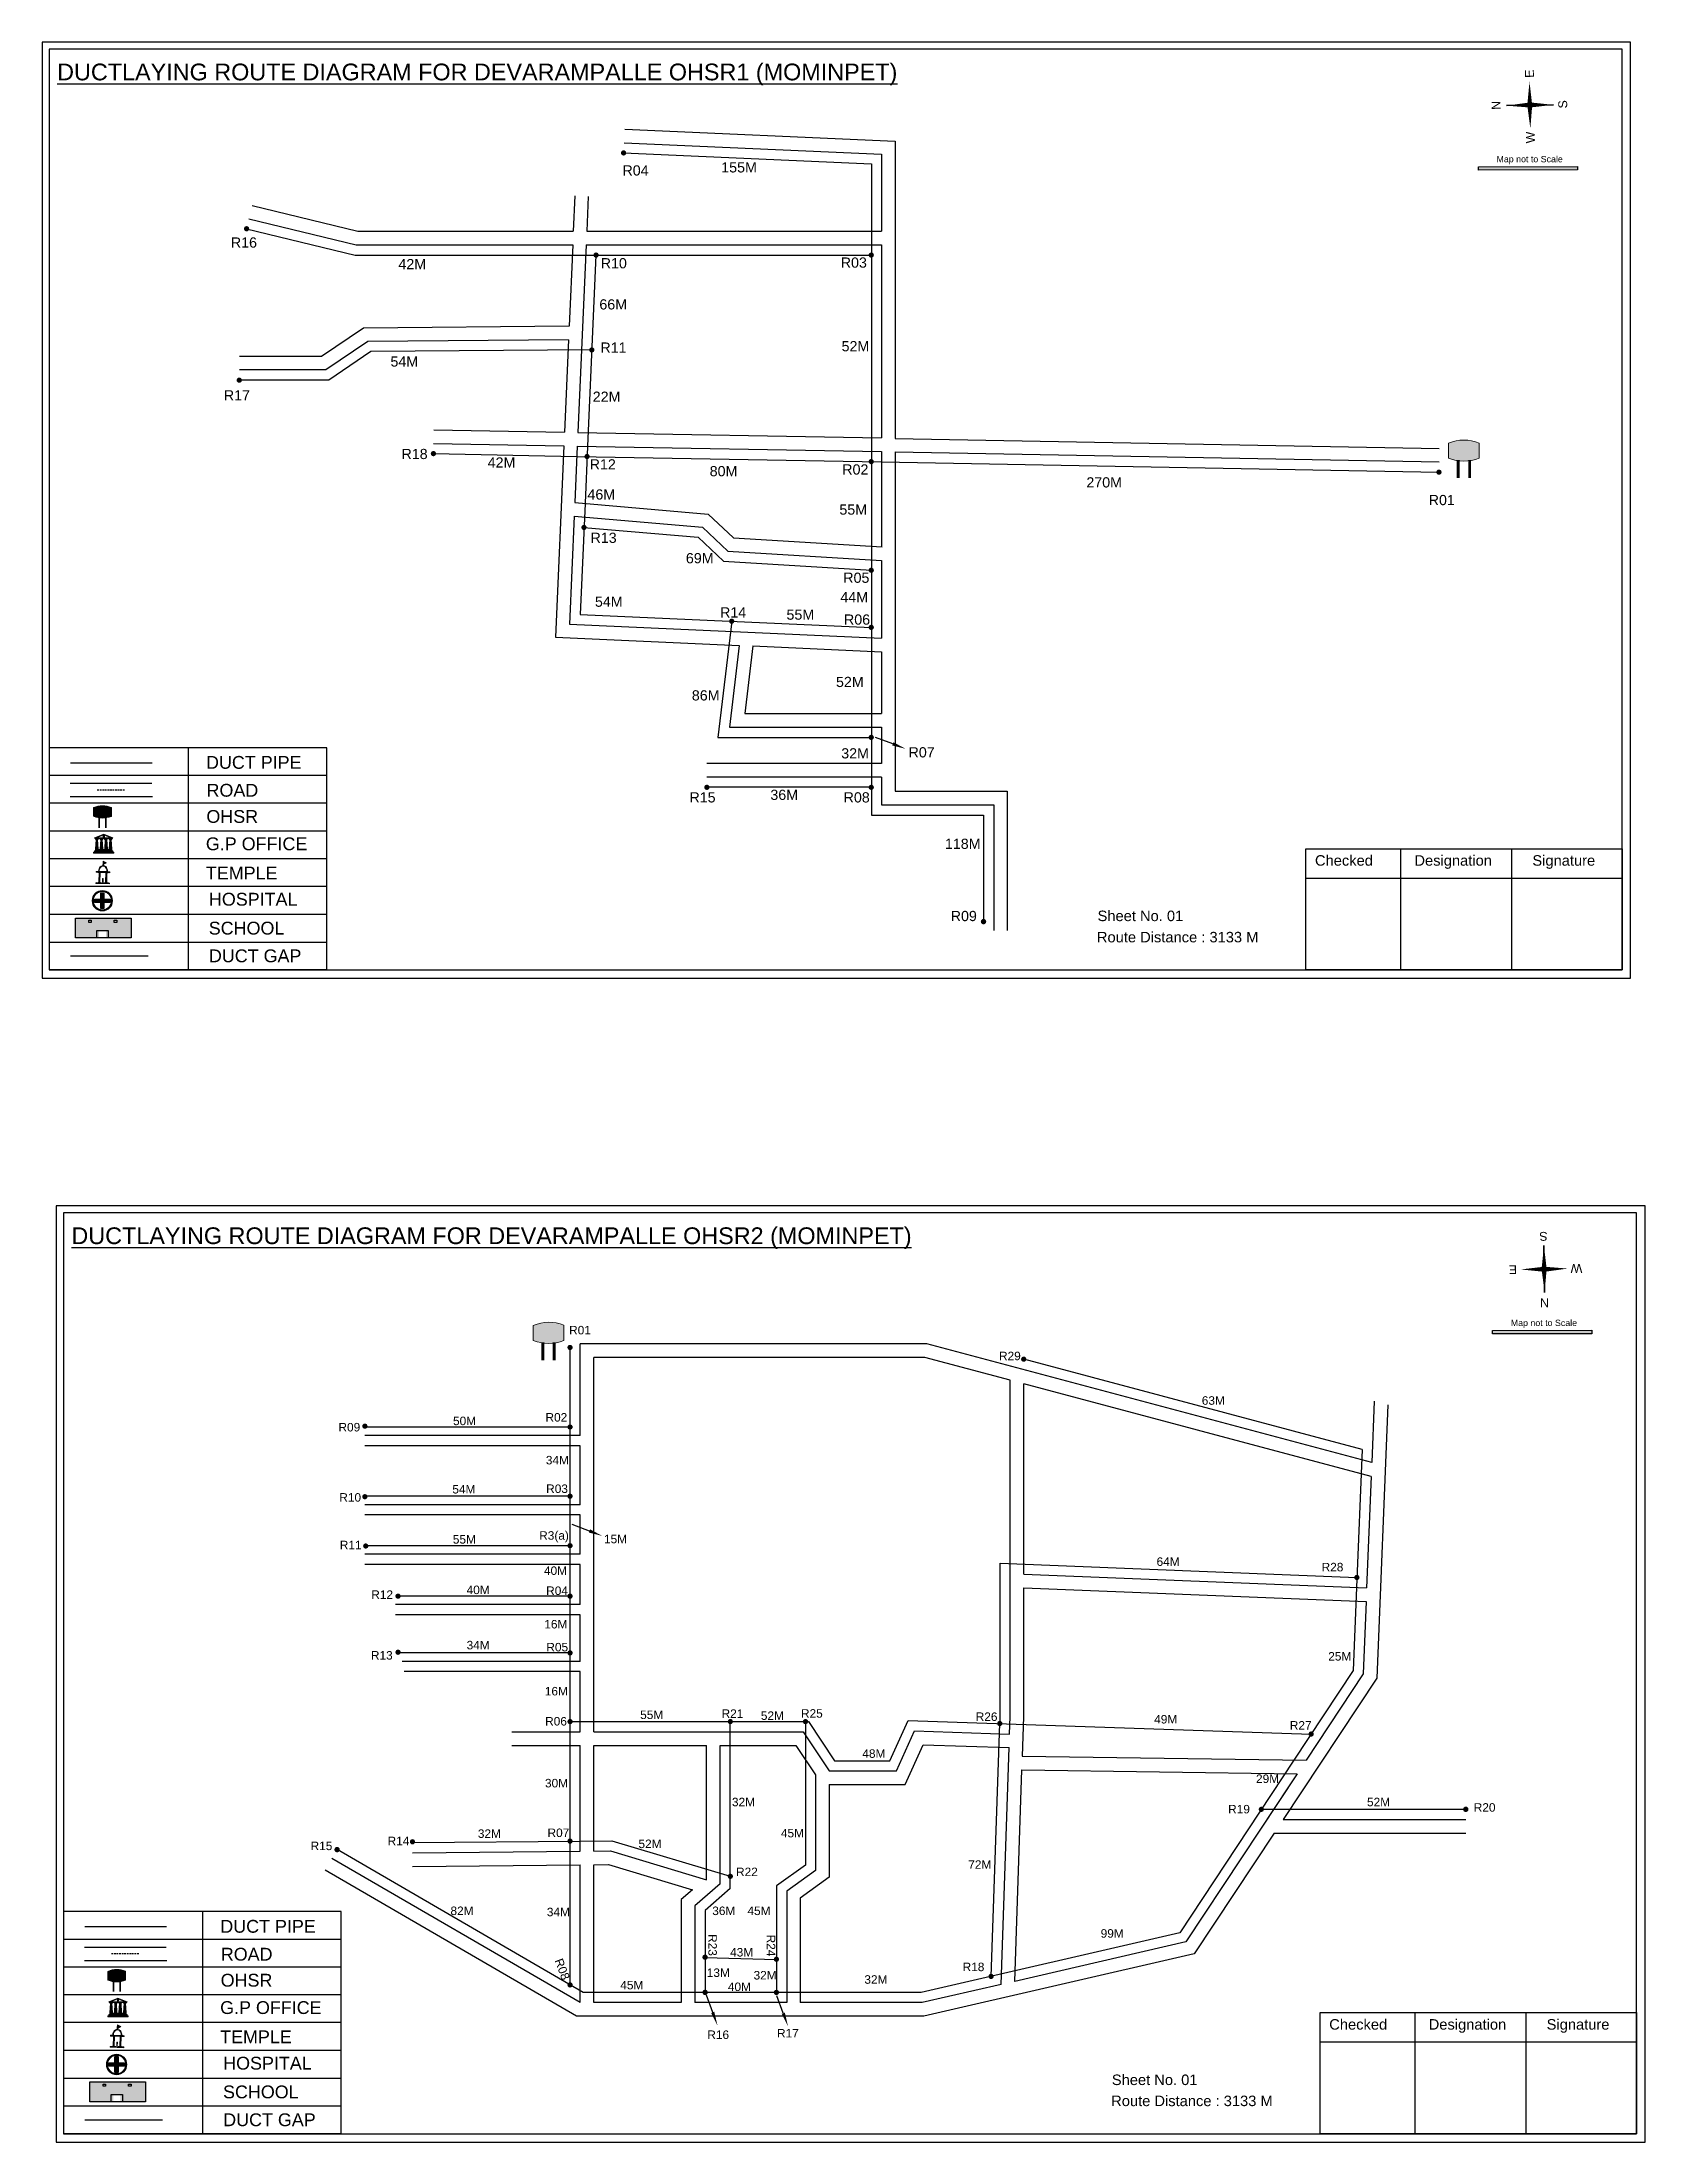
# Model space of a CAD drawing. Header units: inches. Extents: x 774 to 7852, y 198 to 1433.
# Drawn here: x 2666 to 3609, y 198 to 1433 of the extents above; entities that cross this region are included whole.
import ezdxf

# ---------------------------------------------------------------- set-up
doc = ezdxf.new("R2010")
doc.units = ezdxf.units.IN
doc.header["$MEASUREMENT"] = 0
doc.linetypes.add('DASHEDX2', pattern=[1.5, 1, -0.5])
for name, color, linetype in [('LANDMARK', 7, 'Continuous'), ('OHT', 7, 'Continuous'), ('pipe', 5, 'Continuous')]:
    doc.layers.add(name, color=color, linetype=linetype)
doc.styles.get("Standard").update_dxf_attribs({"font": 'arial.ttf'})

msp = doc.modelspace()

# ---------------------------------------------------------------- texts
at = {"color": 242, "true_color": 0xcd2027}
for s, p in [('%%UDUCTLAYING ROUTE DIAGRAM FOR DEVARAMPALLE OHSR1 (MOMINPET)', (2675, 1410.8)), ('%%UDUCTLAYING ROUTE DIAGRAM FOR DEVARAMPALLE OHSR2 (MOMINPET)', (2683.4, 726.2))]:
    msp.add_text(s, height=9.844, dxfattribs=at).set_placement(p)
for s, height, rotation, p in [('E', 5.2, 91.0063, (3543.8, 1412.3)), ('N', 5.2, 91.0063, (3524.2, 1393.5)), ('S', 5.2, 91.0063, (3563.4, 1394.3)), ('W', 5.2, 91.0063, (3544.4, 1373.8)), ('S', 5.2, 181.0063, (3551.8, 733.4)), ('E', 5.2, 181.0063, (3533.8, 713.8)), ('W', 5.2, 181.0063, (3572.2, 714.5)), ('N', 5.2, 181.0063, (3552.6, 694.3)), ('R23', 5, 270, (3058.1, 320.3)), ('R24', 5, 270, (3092.5, 320)), ('R08', 5, 290.556, (2967.6, 304.8))]:
    msp.add_text(s, height=height, rotation=rotation).set_placement(p)
for s, height, p in [('R04', 6, (3007.6, 1354.8)), ('155M', 6, (3065.7, 1356.6)), ('Map not to Scale', 3.72, (3521.8, 1362.6)), ('R16', 6, (2777.2, 1312.4)), ('42M', 6, (2875.8, 1299.7)), ('R10', 6, (2994.8, 1300.2)), ('R03', 6, (3136, 1300.6)), ('66M', 6, (2994, 1276)), ('54M', 6, (2871.1, 1242.4)), ('R11', 6, (2994.6, 1250.6)), ('52M', 6, (3136.5, 1251.4)), ('R17', 6, (2773.1, 1222.5)), ('22M', 6, (2990.1, 1221.7)), ('R18', 6, (2877.6, 1188)), ('42M', 6, (2928.3, 1183)), ('R12', 6, (2988.3, 1181.9)), ('80M', 6, (3058.9, 1177.9)), ('R02', 6, (3136.9, 1178.9)), ('270M', 6, (3280.5, 1171.3)), ('46M', 6, (2987, 1164.2)), ('55M', 6, (3135.2, 1155.3)), ('R01', 6, (3481.9, 1160.9)), ('R13', 6, (2988.8, 1138.7)), ('69M', 6, (3044.9, 1126.7)), ('R05', 6, (3137.5, 1115.2)), ('54M', 6, (2991.4, 1101.1)), ('R14', 6, (3065, 1094.8)), ('55M', 6, (3104.1, 1093.5)), ('44M', 6, (3135.8, 1103.8)), ('R06', 6, (3137.9, 1090.6)), ('86M', 6, (3048.4, 1046)), ('52M', 6, (3133.2, 1053.9)), ('DUCT PIPE', 7.54, (2762.6, 1005.8)), ('32M', 6, (3136.3, 1011.9)), ('R07', 6, (3175.9, 1012.5)), ('ROAD ', 7.54, (2762.9, 989.4)), ('R15', 6, (3047, 986)), ('36M', 6, (3094.6, 987.5)), ('R08', 6, (3137.7, 986)), ('OHSR', 7.54, (2762.8, 974)), ('G.P OFFICE', 7.54, (2762.5, 957.9)), ('118M', 6, (3197.3, 958.7)), ('Checked', 6.18, (3415, 948.8)), ('Designation', 6.18, (3473.5, 948.8)), ('Signature', 6.18, (3542.9, 948.8)), ('TEMPLE', 7.54, (2762.5, 940.7)), ('HOSPITAL', 7.54, (2764.3, 925.3)), ('SCHOOL', 7.54, (2764.2, 908.3)), ('R09', 6, (3200.7, 916.2)), ('Sheet No. 01', 6.18, (3287.1, 916.2)), ('Route Distance : 3133 M', 6.18, (3286.7, 903.7)), ('DUCT GAP', 7.54, (2764.3, 892)), ('Map not to Scale', 3.72, (3530.2, 678)), ('R01', 5, (2976.2, 673.1)), ('R29', 5, (3229.1, 657.9)), ('63M', 5, (3348.4, 631.7)), ('R09', 5, (2840.5, 616)), ('50M', 5, (2907.9, 619.7)), ('R02', 5, (2962.3, 621.8)), ('34M', 5, (2962.5, 596.6)), ('54M', 5, (2907.5, 579.5)), ('R03', 5, (2962.7, 579.8)), ('R10', 5, (2841, 574.7)), ('R3(a)', 5, (2958.6, 552.3)), ('R11', 5, (2841.3, 546.7)), ('55M', 5, (2907.8, 550)), ('15M', 5, (2996.7, 550.2)), ('40M', 5, (2961.4, 531.6)), ('64M', 5, (3321.8, 536.9)), ('R28', 5, (3418.9, 533.7)), ('R12', 5, (2859.8, 517.5)), ('40M', 5, (2915.9, 520.3)), ('R04', 5, (2962.7, 519.8)), ('16M', 5, (2961.6, 500.1)), ('R13', 5, (2859.6, 481.8)), ('34M', 5, (2915.9, 487.8)), ('R05', 5, (2962.8, 486.6)), ('25M', 5, (3422.8, 481.2)), ('16M', 5, (2961.9, 460.7)), ('R06', 5, (2962.1, 443)), ('55M', 5, (3018, 446.8)), ('R21', 5, (3065.9, 447.5)), ('52M', 5, (3089, 446.3)), ('R25', 5, (3112.6, 447.6)), ('R26', 5, (3215.4, 445.7)), ('49M', 5, (3320.4, 444.2)), ('R27', 5, (3400.2, 440.6)), ('48M', 5, (3148.7, 424)), ('30M', 5, (2962, 406.6)), ('29M', 5, (3380.3, 409.2)), ('32M', 5, (3072, 395.5)), ('R19', 5, (3363.9, 391.3)), ('52M', 5, (3445.6, 395.5)), ('R20', 5, (3508.4, 392.3)), ('R15', 5, (2824.1, 369.7)), ('R14', 5, (2869.4, 372.6)), ('32M', 5, (2922.5, 376.9)), ('R07', 5, (2963.5, 377.4)), ('52M', 5, (3017, 370.9)), ('45M', 5, (3100.8, 377.2)), ('R22', 5, (3074.4, 354.4)), ('72M', 5, (3211, 358.7)), ('82M', 5, (2906.4, 331.5)), ('34M', 5, (2963.1, 330.8)), ('36M', 5, (3060.4, 331.5)), ('45M', 5, (3081.1, 331.5)), ('DUCT PIPE', 7.54, (2771, 321.1)), ('99M', 5, (3288.9, 318.2)), ('ROAD ', 7.54, (2771.3, 304.7)), ('43M', 5, (3070.9, 307.1)), ('OHSR', 7.54, (2771.2, 289.4)), ('13M', 5, (3057.2, 295.1)), ('32M', 5, (3084.7, 293.6)), ('R18', 5, (3207.7, 298.5)), ('45M', 5, (3006.3, 287.8)), ('40M', 5, (3069.6, 286.8)), ('32M', 5, (3149.9, 291.1)), ('G.P OFFICE', 7.54, (2770.9, 273.3)), ('TEMPLE', 7.54, (2770.9, 256.1)), ('R16', 5, (3057.5, 258.6)), ('R17', 5, (3098.5, 259.5)), ('Checked', 6.18, (3423.4, 264.1)), ('Designation', 6.18, (3481.9, 264.1)), ('Signature', 6.18, (3551.3, 264.1)), ('HOSPITAL', 7.54, (2772.7, 240.6)), ('Sheet No. 01', 6.18, (3295.5, 231.5)), ('SCHOOL', 7.54, (2772.6, 223.7)), ('Route Distance : 3133 M', 6.18, (3295.1, 219.1)), ('DUCT GAP', 7.54, (2772.7, 207.3))]:
    msp.add_text(s, height=height).set_placement(p)

# ---------------------------------------------------------------- blocks, each defined once
blk = doc.blocks.new('OHT')
at = {"linetype": 'Continuous', "lineweight": 0, "true_color": 0x0ffffc}
blk.add_hatch(color=4, dxfattribs=at).paths.add_polyline_path([(0.012, 1), (0, 1, 0.101323), (-0.4, 0.916), (-0.4, 0.525, 0.194075), (0.399, 0.521), (0.399, 0.921, 0.097877)])
at = {"color": 4, "linetype": 'Continuous', "lineweight": 0, "true_color": 0x0ffffc, "flags": 128}
for points in [[(-0.4, 0.525), (-0.4, 0.916)], [(0.399, 0.521), (0.399, 0.921)]]:
    blk.add_lwpolyline(points, dxfattribs=at)
at = {"color": 4, "linetype": 'Continuous', "lineweight": 0, "true_color": 0x0ffffc, "const_width": 0.075, "flags": 128}
for points in [[(-0.15, 0), (-0.15, 0.475)], [(0.15, 0), (0.15, 0.473)]]:
    blk.add_lwpolyline(points, dxfattribs=at)
at = {"color": 4, "linetype": 'Continuous', "lineweight": 0, "true_color": 0x0ffffc}
for centre, radius, start, end in [((0.006, -0.019), 1.019, 67.3109, 113.4711), ((0.004, 1.513), 1.068, 247.7682, 291.7007)]:
    blk.add_arc(centre, radius, start, end, dxfattribs=at)
blk = doc.blocks.new('Government_Office')
at = {"linetype": 'Continuous', "lineweight": 0, "true_color": 0xff0000}
for points in [[(-0.5, 0.05), (0.5, 0.05), (0.5, 0), (-0.5, 0)], [(-0.45, 0.08), (-0.45, 0.12), (0.45, 0.12), (0.45, 0.08)], [(-0.4, 0.14), (-0.4, 0.18), (0.4, 0.18), (0.4, 0.14)]]:
    blk.add_hatch(color=1, dxfattribs=at).paths.add_polyline_path(points)
h = blk.add_hatch(color=1, dxfattribs=at)
h.paths.add_polyline_path([(0.44, 0.72), (0.45, 0.75), (0, 0.93), (-0.45, 0.75), (-0.44, 0.72)])
h.paths.add_polyline_path([(0.36, 0.75), (-0.36, 0.75), (0, 0.9)], flags=16)
h.paths.add_polyline_path([(0, 0.78, -1), (0, 0.87, -1)], flags=0)
h = blk.add_hatch(color=1, dxfattribs=at)
edge = h.paths.add_edge_path()
edge.add_line((-0.27, 0.2), (-0.3, 0.68))
edge.add_line((-0.3, 0.68), (-0.29, 0.68))
edge.add_arc((-0.28, 0.69), 0.0176, 225.304, 441.5659)
edge.add_line((-0.28, 0.7), (-0.39, 0.7))
edge.add_arc((-0.39, 0.69), 0.0176, 98.4341, 314.696)
edge.add_line((-0.38, 0.68), (-0.37, 0.68))
edge.add_line((-0.37, 0.68), (-0.4, 0.2))
edge.add_line((-0.4, 0.2), (-0.27, 0.2))
h = blk.add_hatch(color=1, dxfattribs=at)
edge = h.paths.add_edge_path()
edge.add_line((-0.05, 0.2), (-0.07, 0.68))
edge.add_line((-0.07, 0.68), (-0.07, 0.68))
edge.add_arc((-0.05, 0.69), 0.0176, 225.304, 441.5659)
edge.add_line((-0.05, 0.7), (-0.17, 0.7))
edge.add_arc((-0.17, 0.69), 0.0176, 98.4341, 314.696)
edge.add_line((-0.16, 0.68), (-0.15, 0.68))
edge.add_line((-0.15, 0.68), (-0.18, 0.2))
edge.add_line((-0.18, 0.2), (-0.05, 0.2))
h = blk.add_hatch(color=1, dxfattribs=at)
edge = h.paths.add_edge_path()
edge.add_arc((0, 0.83), 0.0467, 90, 270)
edge.add_arc((0, 0.83), 0.0467, 270, 450)
h = blk.add_hatch(color=1, dxfattribs=at)
edge = h.paths.add_edge_path()
edge.add_line((0.18, 0.2), (0.15, 0.68))
edge.add_line((0.15, 0.68), (0.16, 0.68))
edge.add_arc((0.17, 0.69), 0.0176, 225.304, 441.5659)
edge.add_line((0.17, 0.7), (0.05, 0.7))
edge.add_arc((0.05, 0.69), 0.0176, 98.4341, 314.696)
edge.add_line((0.07, 0.68), (0.07, 0.68))
edge.add_line((0.07, 0.68), (0.05, 0.2))
edge.add_line((0.05, 0.2), (0.18, 0.2))
h = blk.add_hatch(color=1, dxfattribs=at)
edge = h.paths.add_edge_path()
edge.add_line((0.4, 0.2), (0.37, 0.68))
edge.add_line((0.37, 0.68), (0.38, 0.68))
edge.add_arc((0.39, 0.69), 0.0176, 225.304, 441.5659)
edge.add_line((0.4, 0.7), (0.28, 0.7))
edge.add_arc((0.28, 0.69), 0.0176, 98.4341, 314.696)
edge.add_line((0.29, 0.68), (0.3, 0.68))
edge.add_line((0.3, 0.68), (0.27, 0.2))
edge.add_line((0.27, 0.2), (0.4, 0.2))
at = {"color": 1, "linetype": 'Continuous', "lineweight": 0, "true_color": 0xff0000, "flags": 128}
for points in [[(-0.5, 0.05), (0.5, 0.05), (0.5, 0), (-0.5, 0)], [(-0.45, 0.75), (-0.44, 0.72), (0.44, 0.72), (0.45, 0.75), (0, 0.93)], [(-0.45, 0.08), (-0.45, 0.12), (0.45, 0.12), (0.45, 0.08)], [(-0.4, 0.14), (-0.4, 0.18), (0.4, 0.18), (0.4, 0.14)], [(-0.36, 0.75), (0.36, 0.75), (0, 0.9)]]:
    blk.add_lwpolyline(points, close=True, dxfattribs=at)
for points in [[(-0.27, 0.2), (-0.3, 0.68), (-0.29, 0.68, 1.379694), (-0.28, 0.7), (-0.39, 0.7, 1.379694), (-0.38, 0.68), (-0.37, 0.68), (-0.4, 0.2)], [(-0.05, 0.2), (-0.07, 0.68), (-0.07, 0.68, 1.379694), (-0.05, 0.7), (-0.17, 0.7, 1.379694), (-0.16, 0.68), (-0.15, 0.68), (-0.18, 0.2)], [(0, 0.87, 1), (0, 0.78, 1)], [(0.18, 0.2), (0.15, 0.68), (0.16, 0.68, 1.379694), (0.17, 0.7), (0.05, 0.7, 1.379694), (0.07, 0.68), (0.07, 0.68), (0.05, 0.2)], [(0.4, 0.2), (0.37, 0.68), (0.38, 0.68, 1.379694), (0.4, 0.7), (0.28, 0.7, 1.379694), (0.29, 0.68), (0.3, 0.68), (0.27, 0.2)]]:
    blk.add_lwpolyline(points, format="xyb", close=True, dxfattribs=at)
blk = doc.blocks.new('Temple')
at = {"linetype": 'Continuous', "lineweight": 0, "true_color": 0xe66000}
blk.add_hatch(color=32, dxfattribs=at).paths.add_polyline_path([(-0.006, 1), (0.147, 0.931), (0, 0.85)])
at = {"linetype": 'Continuous', "lineweight": 0, "true_color": 0xff0000}
h = blk.add_hatch(color=1, dxfattribs=at)
edge = h.paths.add_edge_path()
edge.add_line((0.175, 0.49), (0.225, 0.49))
edge.add_line((0.225, 0.49), (0.225, 0.497))
edge.add_line((0.225, 0.497), (0.307, 0.497))
edge.add_line((0.307, 0.497), (0.307, 0.533))
edge.add_line((0.307, 0.533), (0.257, 0.533))
edge.add_line((0.257, 0.533), (0.257, 0.54))
edge.add_line((0.257, 0.54), (0.2, 0.54))
edge.add_spline(control_points=[(0.2, 0.54), (0.2, 0.589), (0.19, 0.638), (0.142, 0.743), (0.092, 0.79), (0.027, 0.805), (0.02, 0.806), (0.012, 0.806)], knot_values=[4.712389, 4.712389, 4.712389, 4.712389, 5.278166, 5.278166, 6.117402, 6.117402, 6.223801, 6.223801, 6.223801, 6.223801], degree=3, periodic=0)
edge.add_line((0.012, 0.806), (0.012, 0.79))
edge.add_line((0.012, 0.79), (-0.012, 0.79))
edge.add_line((-0.012, 0.79), (-0.012, 0.806))
edge.add_spline(control_points=[(-0.012, 0.806), (-0.055, 0.802), (-0.096, 0.781), (-0.171, 0.699), (-0.197, 0.628), (-0.2, 0.55), (-0.2, 0.545), (-0.2, 0.54)], knot_values=[6.343965, 6.343965, 6.343965, 6.343965, 6.956638, 6.956638, 7.795874, 7.795874, 7.853982, 7.853982, 7.853982, 7.853982], degree=3, periodic=0)
edge.add_line((-0.2, 0.54), (-0.257, 0.54))
edge.add_line((-0.257, 0.54), (-0.257, 0.533))
edge.add_line((-0.257, 0.533), (-0.307, 0.533))
edge.add_line((-0.307, 0.533), (-0.307, 0.497))
edge.add_line((-0.307, 0.497), (-0.225, 0.497))
edge.add_line((-0.225, 0.497), (-0.225, 0.49))
edge.add_line((-0.225, 0.49), (-0.175, 0.49))
edge.add_line((-0.175, 0.49), (-0.175, 0.07))
edge.add_arc((-0.205, 0.07), 0.03, -90, 0, ccw=False)
edge.add_line((-0.205, 0.04), (-0.257, 0.04))
edge.add_line((-0.257, 0.04), (-0.257, 0.033))
edge.add_line((-0.257, 0.033), (-0.307, 0.033))
edge.add_line((-0.307, 0.033), (-0.307, 0))
edge.add_line((-0.307, 0), (0.307, 0))
edge.add_line((0.307, 0), (0.307, 0.033))
edge.add_line((0.307, 0.033), (0.257, 0.033))
edge.add_line((0.257, 0.033), (0.257, 0.04))
edge.add_line((0.257, 0.04), (0.205, 0.04))
edge.add_arc((0.205, 0.07), 0.03, 180, 270, ccw=False)
edge.add_line((0.175, 0.07), (0.175, 0.49))
h.paths.add_polyline_path([(0.125, 0.07, -0.414214), (0.095, 0.04), (0.05, 0.04), (0.05, 0.033), (-0.05, 0.033), (-0.05, 0.04), (-0.095, 0.04, -0.414214), (-0.125, 0.07), (-0.125, 0.497), (0.125, 0.497)], flags=16)
edge = h.paths.add_edge_path(flags=16)
edge.add_ellipse((0, 0.54), major_axis=(0, 0.242), ratio=0.722808, start_angle=270, end_angle=450, ccw=False)
edge.add_line((0.175, 0.54), (-0.175, 0.54))
h.paths.add_polyline_path([(0.012, 0.23), (0.012, 0.07), (-0.012, 0.07), (-0.012, 0.23)], flags=0)
h = blk.add_hatch(color=1, dxfattribs=at)
edge = h.paths.add_edge_path()
edge.add_line((0.012, 0.857), (0, 0.85))
edge.add_line((0, 0.85), (-0.003, 0.925))
edge.add_line((-0.003, 0.925), (-0.012, 0.925))
edge.add_line((-0.012, 0.925), (-0.012, 0.806))
edge.add_spline(control_points=[(-0.012, 0.806), (-0.004, 0.807), (0.004, 0.807), (0.012, 0.806)], knot_values=[6.223801, 6.223801, 6.223801, 6.223801, 6.343965, 6.343965, 6.343965, 6.343965], degree=3, periodic=0)
edge.add_line((0.012, 0.806), (0.012, 0.857))
h = blk.add_hatch(color=1, dxfattribs=at)
edge = h.paths.add_edge_path()
edge.add_line((0.012, 0.79), (0.012, 0.806))
edge.add_spline(control_points=[(0.012, 0.806), (0.004, 0.807), (-0.004, 0.807), (-0.012, 0.806)], knot_values=[6.223801, 6.223801, 6.223801, 6.223801, 6.343965, 6.343965, 6.343965, 6.343965], degree=3, periodic=0)
edge.add_line((-0.012, 0.806), (-0.012, 0.79))
edge.add_line((-0.012, 0.79), (0.012, 0.79))
at = {"color": 32, "linetype": 'Continuous', "lineweight": 0, "true_color": 0xe66000, "flags": 128}
blk.add_lwpolyline([(-0.006, 1), (0.147, 0.931), (0, 0.85), (-0.006, 1)], dxfattribs=at)
at = {"color": 1, "linetype": 'Continuous', "lineweight": 0, "true_color": 0xff0000, "flags": 128}
blk.add_lwpolyline([(0.2, 0.54), (0.257, 0.54), (0.257, 0.533), (0.307, 0.533), (0.307, 0.497), (0.225, 0.497), (0.225, 0.49), (0.175, 0.49), (0.175, 0.07, 0.414214), (0.205, 0.04), (0.257, 0.04), (0.257, 0.033), (0.307, 0.033), (0.307, 0), (-0.307, 0), (-0.307, 0.033), (-0.257, 0.033), (-0.257, 0.04), (-0.205, 0.04, 0.414214), (-0.175, 0.07), (-0.175, 0.49), (-0.225, 0.49), (-0.225, 0.497), (-0.307, 0.497), (-0.307, 0.533), (-0.257, 0.533), (-0.257, 0.54), (-0.2, 0.54)], format="xyb", dxfattribs=at)
blk.add_lwpolyline([(-0.175, 0.54), (0.175, 0.54)], dxfattribs=at)
blk.add_lwpolyline([(0.125, 0.497), (0.125, 0.07, -0.414214), (0.095, 0.04), (0.05, 0.04), (0.05, 0.033), (-0.05, 0.033), (-0.05, 0.04), (-0.095, 0.04, -0.414214), (-0.125, 0.07), (-0.125, 0.497)], format="xyb", close=True, dxfattribs=at)
for points in [[(0.012, 0.925), (-0.012, 0.925), (-0.012, 0.79), (0.012, 0.79)], [(0.012, 0.23), (-0.012, 0.23), (-0.012, 0.07), (0.012, 0.07)]]:
    blk.add_lwpolyline(points, close=True, dxfattribs=at)
at = {"color": 1, "linetype": 'Continuous', "lineweight": 0, "true_color": 0xff0000}
blk.add_ellipse((0, 0.54), major_axis=(0, 0.242), ratio=0.722808, start_param=4.712389, end_param=7.853982, dxfattribs=at)
blk.add_open_spline([(0.2, 0.54), (0.2, 0.589), (0.19, 0.638), (0.142, 0.743), (0.092, 0.79), (-0.023, 0.816), (-0.085, 0.794), (-0.171, 0.699), (-0.197, 0.628), (-0.2, 0.55), (-0.2, 0.545), (-0.2, 0.54)], degree=3, knots=[4.712389, 4.712389, 4.712389, 4.712389, 5.278166, 5.278166, 6.117402, 6.117402, 6.956638, 6.956638, 7.795874, 7.795874, 7.853982, 7.853982, 7.853982, 7.853982], dxfattribs=at)
blk = doc.blocks.new('*U6')
at = {"color": 0, "linetype": 'DASHEDX2', "transparency": 16777216}
blk.add_line((-8.2, 0), (8, 0), dxfattribs=at)
blk = doc.blocks.new('Hospital')
at = {"linetype": 'Continuous', "lineweight": 0, "true_color": 0x000000}
h = blk.add_hatch(color=18, dxfattribs=at)
h.paths.add_polyline_path([(-0.5, 0, 1), (0.5, 0, 1)])
h.paths.add_polyline_path([(0.45, 0, -1), (-0.45, 0, -1)], flags=16)
at = {"linetype": 'Continuous', "true_color": 0xff0000}
blk.add_hatch(color=1, dxfattribs=at).paths.add_polyline_path([(-0.39, 0.08), (-0.08, 0.08), (-0.08, 0.39), (0.08, 0.39), (0.08, 0.08), (0.39, 0.08), (0.39, -0.08), (0.08, -0.08), (0.08, -0.39), (-0.08, -0.39), (-0.08, -0.08), (-0.39, -0.08)])
at = {"color": 1, "linetype": 'Continuous', "true_color": 0xff0000, "flags": 128}
blk.add_lwpolyline([(-0.39, 0.08), (-0.08, 0.08), (-0.08, 0.39), (0.08, 0.39), (0.08, 0.08), (0.39, 0.08), (0.39, -0.08), (0.08, -0.08), (0.08, -0.39), (-0.08, -0.39), (-0.08, -0.08), (-0.39, -0.08)], close=True, dxfattribs=at)
at = {"color": 18, "linetype": 'Continuous', "lineweight": 0, "true_color": 0x000000}
for radius in [0.5, 0.446]:
    blk.add_circle((0, 0), radius, dxfattribs=at)
blk = doc.blocks.new('*U26')
at = {"color": 0, "linetype": 'DASHEDX2', "transparency": 16777216}
blk.add_line((-8.2, 0), (8, 0), dxfattribs=at)

# ---------------------------------------------------------------- hatches: boundary and pattern name
at = {"ltscale": 0.5}
h = msp.add_hatch(color=5, dxfattribs=at)
h.dxf.hatch_style = 1
h.paths.add_polyline_path([(3009.8, 1368.1, 1), (3006.7, 1368.1, 1)])
at = {"true_color": 0x0093dd}
h = msp.add_hatch(color=142, dxfattribs=at)
h.dxf.hatch_style = 1
h.paths.add_polyline_path([(3511.1, 1360), (3511.1, 1358), (3569.4, 1358.2), (3569.4, 1360.1)])
at = {"ltscale": 0.5}
h = msp.add_hatch(color=5, dxfattribs=at)
h.dxf.hatch_style = 1
h.paths.add_polyline_path([(2788, 1323.5, 1), (2784.9, 1323.5, 1)])
h = msp.add_hatch(color=5, dxfattribs=at)
h.dxf.hatch_style = 1
h.paths.add_polyline_path([(2993.6, 1308, 1), (2990.5, 1308, 1)])
h = msp.add_hatch(color=5, dxfattribs=at)
h.dxf.hatch_style = 1
h.paths.add_polyline_path([(3155.5, 1308, 1), (3152.4, 1308, 1)])
h = msp.add_hatch(color=5, dxfattribs=at)
h.dxf.hatch_style = 1
h.paths.add_polyline_path([(2991.1, 1252.2, 1), (2988, 1252.2, 1)])
h = msp.add_hatch(color=5, dxfattribs=at)
h.dxf.hatch_style = 1
h.paths.add_polyline_path([(2783.7, 1234.4, 1), (2780.6, 1234.4, 1)])
h = msp.add_hatch(color=5, dxfattribs=at)
h.dxf.hatch_style = 1
h.paths.add_polyline_path([(2897.9, 1191.2, 1), (2894.8, 1191.2, 1)])
h = msp.add_hatch(color=5, dxfattribs=at)
h.dxf.hatch_style = 1
h.paths.add_polyline_path([(2988.3, 1189.5, 1), (2985.2, 1189.5, 1)])
h = msp.add_hatch(color=5, dxfattribs=at)
h.dxf.hatch_style = 1
h.paths.add_polyline_path([(3155.5, 1186.5, 1), (3152.4, 1186.5, 1)])
h = msp.add_hatch(color=5, dxfattribs=at)
h.dxf.hatch_style = 1
h.paths.add_polyline_path([(3489.5, 1180.3, 1), (3486.4, 1180.3, 1)])
h = msp.add_hatch(color=5, dxfattribs=at)
h.dxf.hatch_style = 1
h.paths.add_polyline_path([(2986.5, 1147.8, 1), (2983.4, 1147.8, 1)])
h = msp.add_hatch(color=5, dxfattribs=at)
h.dxf.hatch_style = 1
h.paths.add_polyline_path([(3155.5, 1122.6, 1), (3152.4, 1122.6, 1)])
h = msp.add_hatch(color=5, dxfattribs=at)
h.dxf.hatch_style = 1
h.paths.add_polyline_path([(3073.4, 1092.6, 1), (3070.3, 1092.6, 1)])
h = msp.add_hatch(color=5, dxfattribs=at)
h.dxf.hatch_style = 1
h.paths.add_polyline_path([(3155.5, 1089, 1), (3152.4, 1089, 1)])
h = msp.add_hatch(color=5, dxfattribs=at)
h.dxf.hatch_style = 1
h.paths.add_polyline_path([(3155.5, 1024.3, 1), (3152.4, 1024.3, 1)])
h = msp.add_hatch(color=5, dxfattribs=at)
h.dxf.hatch_style = 1
h.paths.add_polyline_path([(3058.8, 994.9, 1), (3055.7, 994.9, 1)])
h = msp.add_hatch(color=5, dxfattribs=at)
h.dxf.hatch_style = 1
h.paths.add_polyline_path([(3155.5, 994.9, 1), (3152.4, 994.9, 1)])
at = {"true_color": 0xc8c92d}
h = msp.add_hatch(color=52, dxfattribs=at)
h.dxf.hatch_style = 1
h.paths.add_polyline_path([(2692.3, 918), (2685.8, 918), (2685.8, 906.4), (2692.3, 906.4)])
h.paths.add_polyline_path([(2718.4, 918), (2711.9, 918), (2711.9, 906.4), (2718.4, 906.4)])
at = {"true_color": 0x293189}
h = msp.add_hatch(color=177, dxfattribs=at)
h.dxf.hatch_style = 1
h.paths.add_polyline_path([(2711.9, 918), (2692.3, 918), (2692.3, 906.4), (2699.7, 906.4), (2699.7, 910.2), (2703.7, 910.2), (2703.7, 906.4), (2711.9, 906.4)])
h.paths.add_polyline_path([(2695.1, 915.4), (2693.7, 915.4), (2693.7, 916.7), (2695.1, 916.7)], flags=16)
h.paths.add_polyline_path([(2708.6, 915.4), (2708.6, 916.7), (2710.1, 916.7), (2710.1, 915.4)], flags=16)
at = {"ltscale": 0.5}
h = msp.add_hatch(color=5, dxfattribs=at)
h.dxf.hatch_style = 1
h.paths.add_polyline_path([(3221.6, 915.9, 1), (3218.4, 915.9, 1)])
at = {"true_color": 0x0093dd}
h = msp.add_hatch(color=142, dxfattribs=at)
h.dxf.hatch_style = 1
h.paths.add_polyline_path([(3519.5, 675.3), (3519.5, 673.4), (3577.8, 673.5), (3577.8, 675.5)])
at = {"ltscale": 0.5}
h = msp.add_hatch(color=5, dxfattribs=at)
h.dxf.hatch_style = 1
h.paths.add_polyline_path([(2978.3, 665.4, 1), (2975.2, 665.4, 1)])
h = msp.add_hatch(color=5, dxfattribs=at)
h.dxf.hatch_style = 1
h.paths.add_polyline_path([(3245.2, 658.5, 1), (3242.1, 658.5, 1)])
h = msp.add_hatch(color=5, dxfattribs=at)
h.dxf.hatch_style = 1
h.paths.add_polyline_path([(2857.6, 619.1, 1), (2854.5, 619.1, 1)])
h = msp.add_hatch(color=5, dxfattribs=at)
h.dxf.hatch_style = 1
h.paths.add_polyline_path([(2978.3, 618.6, 1), (2975.2, 618.6, 1)])
h = msp.add_hatch(color=5, dxfattribs=at)
h.dxf.hatch_style = 1
h.paths.add_polyline_path([(2857.6, 577.6, 1), (2854.5, 577.6, 1)])
h = msp.add_hatch(color=5, dxfattribs=at)
h.dxf.hatch_style = 1
h.paths.add_polyline_path([(2978.3, 577.9, 1), (2975.2, 577.9, 1)])
h = msp.add_hatch(color=5, dxfattribs=at)
h.dxf.hatch_style = 1
h.paths.add_polyline_path([(2858.1, 548.6, 1), (2855, 548.6, 1)])
h = msp.add_hatch(color=5, dxfattribs=at)
h.dxf.hatch_style = 1
h.paths.add_polyline_path([(2978.3, 548.8, 1), (2975.2, 548.8, 1)])
h = msp.add_hatch(color=5, dxfattribs=at)
h.dxf.hatch_style = 1
h.paths.add_polyline_path([(3441.2, 530.1, 1), (3438.1, 530.1, 1)])
h = msp.add_hatch(color=5, dxfattribs=at)
h.dxf.hatch_style = 1
h.paths.add_polyline_path([(2877.1, 519.1, 1), (2874, 519.1, 1)])
h = msp.add_hatch(color=5, dxfattribs=at)
h.dxf.hatch_style = 1
h.paths.add_polyline_path([(2978.3, 519.1, 1), (2975.2, 519.1, 1)])
h = msp.add_hatch(color=5, dxfattribs=at)
h.dxf.hatch_style = 1
h.paths.add_polyline_path([(2877.1, 486.1, 1), (2874, 486.1, 1)])
h = msp.add_hatch(color=5, dxfattribs=at)
h.dxf.hatch_style = 1
h.paths.add_polyline_path([(2978.3, 485.7, 1), (2975.2, 485.7, 1)])
h = msp.add_hatch(color=5, dxfattribs=at)
h.dxf.hatch_style = 1
h.paths.add_polyline_path([(2978.3, 445.3, 1), (2975.2, 445.3, 1)])
h = msp.add_hatch(color=5, dxfattribs=at)
h.dxf.hatch_style = 1
h.paths.add_polyline_path([(3072.6, 445.3, 1), (3069.5, 445.3, 1)])
h = msp.add_hatch(color=5, dxfattribs=at)
h.dxf.hatch_style = 1
h.paths.add_polyline_path([(3116.8, 445.3, 1), (3113.7, 445.3, 1)])
h = msp.add_hatch(color=5, dxfattribs=at)
h.dxf.hatch_style = 1
h.paths.add_polyline_path([(3231.1, 444.2, 1), (3228, 444.2, 1)])
h = msp.add_hatch(color=5, dxfattribs=at)
h.dxf.hatch_style = 1
h.paths.add_polyline_path([(3414.3, 438, 1), (3411.2, 438, 1)])
h = msp.add_hatch(color=5, dxfattribs=at)
h.dxf.hatch_style = 1
h.paths.add_polyline_path([(3385, 393.7, 1), (3381.9, 393.7, 1)])
h = msp.add_hatch(color=5, dxfattribs=at)
h.dxf.hatch_style = 1
h.paths.add_polyline_path([(3505.3, 393.7, 1), (3502.1, 393.7, 1)])
h = msp.add_hatch(color=5, dxfattribs=at)
h.dxf.hatch_style = 1
h.paths.add_polyline_path([(2841.3, 370, 1), (2838.1, 370, 1)])
h = msp.add_hatch(color=5, dxfattribs=at)
h.dxf.hatch_style = 1
h.paths.add_polyline_path([(2885.6, 374.6, 1), (2882.5, 374.6, 1)])
h = msp.add_hatch(color=5, dxfattribs=at)
h.dxf.hatch_style = 1
h.paths.add_polyline_path([(2978.3, 375, 1), (2975.2, 375, 1)])
h = msp.add_hatch(color=5, dxfattribs=at)
h.dxf.hatch_style = 1
h.paths.add_polyline_path([(3072.6, 354.3, 1), (3069.5, 354.3, 1)])
h = msp.add_hatch(color=5, dxfattribs=at)
h.dxf.hatch_style = 1
h.paths.add_polyline_path([(3057.8, 306.7, 1), (3054.6, 306.7, 1)])
h = msp.add_hatch(color=5, dxfattribs=at)
h.dxf.hatch_style = 1
h.paths.add_polyline_path([(3099.7, 305.5, 1), (3096.6, 305.5, 1)])
h = msp.add_hatch(color=5, dxfattribs=at)
h.dxf.hatch_style = 1
h.paths.add_polyline_path([(3226, 295.4, 1), (3222.9, 295.4, 1)])
h = msp.add_hatch(color=5, dxfattribs=at)
h.dxf.hatch_style = 1
h.paths.add_polyline_path([(2978.3, 290.4, 1), (2975.2, 290.4, 1)])
h = msp.add_hatch(color=5, dxfattribs=at)
h.dxf.hatch_style = 1
h.paths.add_polyline_path([(3057.8, 286, 1), (3054.6, 286, 1)])
h = msp.add_hatch(color=5, dxfattribs=at)
h.dxf.hatch_style = 1
h.paths.add_polyline_path([(3099.7, 286, 1), (3096.6, 286, 1)])
at = {"true_color": 0xc8c92d}
h = msp.add_hatch(color=52, dxfattribs=at)
h.dxf.hatch_style = 1
h.paths.add_polyline_path([(2700.7, 233.4), (2694.2, 233.4), (2694.2, 221.7), (2700.7, 221.7)])
h.paths.add_polyline_path([(2726.8, 233.4), (2720.3, 233.4), (2720.3, 221.7), (2726.8, 221.7)])
at = {"true_color": 0x293189}
h = msp.add_hatch(color=177, dxfattribs=at)
h.dxf.hatch_style = 1
h.paths.add_polyline_path([(2720.3, 233.4), (2700.7, 233.4), (2700.7, 221.7), (2708.1, 221.7), (2708.1, 225.5), (2712.1, 225.5), (2712.1, 221.7), (2720.3, 221.7)])
h.paths.add_polyline_path([(2703.5, 230.8), (2702.1, 230.8), (2702.1, 232.1), (2703.5, 232.1)], flags=16)
h.paths.add_polyline_path([(2717, 230.8), (2717, 232.1), (2718.5, 232.1), (2718.5, 230.8)], flags=16)

# ---------------------------------------------------------------- linework, layer by layer
for p, q in [((3555.3, 1396.4), (3527.7, 1395.9)), ((3527.7, 1395.9), (3555.3, 1396.4)), ((3555.3, 1396.4), (3527.7, 1395.9)), ((3541.5, 1396.2), (3555.3, 1396.4)), ((3008.5, 1374.1), (3160, 1367.4)), ((3008.9, 1382.1), (3168, 1375.1)), ((3168, 1375.1), (3168, 1200.2)), ((3160, 1367.4), (3160, 1322)), ((2789.7, 1337.2), (2852, 1322)), ((2979.5, 1342.9), (2978.6, 1322)), ((2987.5, 1342.5), (2986.6, 1322)), ((2787.8, 1329.4), (2851, 1314)), ((2852, 1322), (2978.6, 1322)), ((2986.6, 1322), (3160, 1322)), ((2851, 1314), (2978.3, 1314)), ((2978.3, 1314), (2976.2, 1266.1)), ((2986.3, 1314), (2981.4, 1203.6)), ((2986.3, 1314), (3160, 1314)), ((3160, 1314), (3160, 1200.4)), ((2855.3, 1265.1), (2830.5, 1248.4)), ((2976.2, 1266.1), (2855.3, 1265.1)), ((2830.5, 1248.4), (2782.2, 1248.4)), ((2857.8, 1257.2), (2833, 1240.4)), ((2975.8, 1258.1), (2857.8, 1257.2)), ((2975.8, 1258.1), (2973.4, 1203.8)), ((2975.8, 1258.1), (2975.8, 1258.1)), ((2833, 1240.4), (2782.2, 1240.4)), ((2896.6, 1205.2), (2973.4, 1203.8)), ((2981.4, 1203.6), (3160, 1200.4)), ((3168, 1200.2), (3488.1, 1194.3)), ((2896.4, 1197.2), (2973, 1195.8)), ((2973, 1195.8), (2968.1, 1083.2)), ((2981, 1195.6), (2979.6, 1162.4)), ((2981, 1195.6), (3160, 1192.4)), ((3160, 1192.4), (3160, 1162.4)), ((3168, 1192.2), (3168, 1162.4)), ((3168, 1192.2), (3488, 1186.3)), ((2979.6, 1162.4), (3058.1, 1155.6)), ((3160, 1162.4), (3160, 1136.3)), ((3168, 1162.4), (3168, 992.6)), ((2971.2, 1155), (2971.2, 1155)), ((2979.2, 1154.4), (2976.4, 1090.9)), ((2979.2, 1154.4), (3054.6, 1147.9)), ((3058.1, 1155.6), (3072.9, 1141.6)), ((3054.6, 1147.9), (3069.6, 1133.8)), ((3072.9, 1141.6), (3160.4, 1136.3)), ((3069.6, 1133.8), (3160, 1128.3)), ((3160, 1128.3), (3160, 1082.7)), ((2976.4, 1090.9), (3160, 1082.7)), ((2968.1, 1083.2), (3076.2, 1078.4)), ((3076.2, 1078.4), (3070.5, 1030.3)), ((3084.2, 1078.1), (3079.5, 1038.3)), ((3084.2, 1078.1), (3160, 1074.7)), ((3160, 1074.7), (3160, 1038.3)), ((3079.5, 1038.3), (3160, 1038.3)), ((3070.5, 1030.3), (3160, 1030.3)), ((3160, 1030.3), (3160, 1008.9)), ((2670.4, 1018.2), (2670.4, 888.8)), ((2752.1, 1018.2), (2752.1, 887.6)), ((3166.6, 1020.4), (3156.5, 1024.3)), ((2833.7, 1001.9), (2670.4, 1001.9)), ((3160, 1008.9), (3057.3, 1008.9)), ((3160, 1000.9), (3057.3, 1000.9)), ((3160, 1000.9), (3160, 984.6)), ((2682.7, 997.4), (2730.8, 997.4)), ((2682.7, 989.5), (2731.1, 989.5)), ((3168, 992.6), (3234, 992.6)), ((3234, 992.6), (3234, 910.7)), ((2833.7, 985.5), (2670.4, 985.5)), ((3160, 984.6), (3226, 984.6)), ((3226, 984.6), (3226, 910.7)), ((2833.7, 969.2), (2670.4, 969.2)), ((2833.7, 952.9), (2670.4, 952.9)), ((2833.7, 936.5), (2670.4, 936.5)), ((2670.4, 920.2), (2833.7, 920.2)), ((2670.4, 903.9), (2833.7, 903.9)), ((2670.4, 888.8), (2670.4, 887.6)), ((2670.4, 888.6), (2670.4, 887.6)), ((2833.7, 887.6), (2670.4, 887.6)), ((3549.7, 725.3), (3550.1, 697.7)), ((3550.1, 697.7), (3549.7, 725.3)), ((3549.7, 725.3), (3550.1, 697.7)), ((3549.9, 711.5), (3549.7, 725.3)), ((3186.6, 667.5), (2982.8, 667.5)), ((2982.8, 613.6), (2982.8, 667.5)), ((3448.4, 597.7), (3186.6, 667.5)), ((2982.8, 613.6), (2982.8, 665.4)), ((2990.8, 439.3), (2990.8, 659.5)), ((3185.5, 659.5), (2990.8, 659.5)), ((3235.7, 646.1), (3185.5, 659.5)), ((3235.7, 448.1), (3235.7, 646.1)), ((3243.7, 532), (3243.7, 644)), ((3448.1, 589.5), (3243.7, 644)), ((3449.8, 633.9), (3448.4, 597.7)), ((3457.8, 631.6), (3451.3, 470.9)), ((2982.8, 613.6), (2856, 613.6)), ((2982.8, 607.6), (2856, 607.6)), ((2976.8, 607.6), (2976.8, 607.6)), ((2982.8, 594.9), (2982.8, 607.6)), ((2982.8, 572.9), (2982.8, 607.6)), ((2982.8, 572.9), (2982.8, 586.9)), ((3448.1, 589.5), (3445.4, 523.9)), ((2982.8, 572.9), (2856, 572.9)), ((2982.8, 566.9), (2856, 566.9)), ((2988.1, 557.4), (2978, 561.3)), ((2982.8, 558.8), (2982.8, 566.9)), ((2982.8, 543.8), (2982.8, 566.9)), ((2982.8, 543.8), (2856, 543.8)), ((2982.8, 543.8), (2982.8, 550.8)), ((2982.8, 543.8), (2982.8, 550.8)), ((2982.8, 537.8), (2856, 537.8)), ((2982.8, 514.1), (2982.8, 537.8)), ((2982.8, 514.1), (2982.8, 537.8)), ((2982.8, 514.1), (2982.8, 537.8)), ((3243.7, 532), (3445.4, 523.9)), ((3243.7, 448.1), (3243.7, 524)), ((3243.7, 524), (3445.1, 515.9)), ((2982.8, 514.1), (2874, 514.1)), ((2982.8, 508.1), (2874, 508.1)), ((2982.8, 480.7), (2982.8, 508.1)), ((3445.1, 515.9), (3443.4, 473.4)), ((2982.8, 480.7), (2982.8, 506.1)), ((2982.8, 506.1), (2982.8, 506.1)), ((2982.8, 487), (2982.8, 487)), ((2982.8, 480.7), (2877.9, 480.7)), ((2982.8, 474.7), (2879.2, 474.7)), ((2982.8, 445.3), (2982.8, 474.7)), ((2982.8, 439.3), (2982.8, 472.7)), ((3451.3, 470.9), (3396.3, 387.7)), ((3443.4, 473.4), (3409.8, 422.6)), ((3235.3, 438), (3235.7, 448.4)), ((3242.9, 424.9), (3243.7, 448.1)), ((2942.5, 439.3), (2982.8, 439.3)), ((2990.8, 439.3), (3113.8, 439.3)), ((3113.8, 439.3), (3129.2, 416.3)), ((3168.8, 416.3), (3179.4, 439.9)), ((3179.4, 439.9), (3235.3, 438)), ((2942.5, 431.3), (2982.8, 431.3)), ((2982.8, 369), (2982.8, 431.3)), ((2990.8, 369.1), (2990.8, 431.3)), ((2990.8, 431.3), (3057, 431.3)), ((3057, 352.2), (3057, 431.3)), ((3065, 431.3), (3109.6, 431.3)), ((3065, 349.8), (3065, 431.3)), ((3109.6, 431.3), (3121.2, 413.9)), ((3174, 408.3), (3184.5, 431.7)), ((3184.5, 431.7), (3235, 430)), ((3230.3, 290.6), (3235, 430)), ((3242.7, 424.9), (3409.8, 422.6)), ((3121.2, 413.9), (3121.2, 357.8)), ((3129.2, 416.3), (3168.8, 416.3)), ((3129.2, 408.3), (3174, 408.3)), ((3129.2, 408.3), (3129.2, 353.7)), ((3238.4, 292.5), (3242.6, 416.9)), ((3242.6, 416.9), (3404.5, 414.6)), ((3404.5, 414.6), (3339.1, 315.7)), ((3404.5, 414.6), (3386.7, 387.7)), ((3391.2, 394.6), (3391.2, 394.6)), ((3396.3, 387.7), (3503.7, 387.7)), ((3391, 379.7), (3344, 308.6)), ((3379.9, 377.3), (3379.9, 377.3)), ((3391, 379.7), (3503.7, 379.7)), ((2982.8, 280), (2836.7, 364.8)), ((2884, 368.1), (2982.8, 369)), ((2884, 360.1), (2982.8, 361)), ((2982.8, 280), (2982.8, 361)), ((2990.8, 369.1), (3000.5, 369.2)), ((2990.8, 361.1), (2999.3, 361.2)), ((2990.8, 280), (2990.8, 361.1)), ((2999.3, 361.2), (3048.8, 346.3)), ((3000.5, 369.2), (3057, 352.2)), ((2980.6, 272), (2832.7, 357.9)), ((3048.8, 346.3), (3042.2, 340.6)), ((3065, 349.8), (3050.2, 336.9)), ((3121.2, 357.8), (3104.2, 345.5)), ((3129.2, 353.7), (3112.2, 341.4)), ((2678.8, 333.6), (2678.8, 204.2)), ((2760.5, 333.6), (2760.5, 202.9)), ((3042.2, 340.6), (3042.2, 280)), ((3050.2, 336.9), (3050.2, 280)), ((3104.2, 345.5), (3104.2, 280)), ((3112.2, 341.4), (3112.2, 280)), ((2842.1, 317.2), (2678.8, 317.2)), ((2691.1, 312.7), (2739.2, 312.7)), ((3339.1, 315.7), (3238.4, 292.5)), ((2842.1, 300.9), (2678.8, 300.9)), ((2691.1, 304.8), (2739.5, 304.8)), ((3344, 308.6), (3184.9, 272)), ((2842.1, 284.6), (2678.8, 284.6)), ((3060.7, 274.2), (3057, 284.4)), ((3230.3, 290.6), (3184, 280)), ((3184.9, 272), (2980.6, 272)), ((3042.2, 280), (2990.8, 280)), ((3104.2, 280), (3050.2, 280)), ((3102.2, 273.7), (3098.5, 283.9)), ((3184, 280), (3112.2, 280)), ((2842.1, 268.3), (2678.8, 268.3)), ((2842.1, 251.9), (2678.8, 251.9)), ((2678.8, 235.6), (2842.1, 235.6)), ((2678.8, 219.3), (2842.1, 219.3)), ((2678.8, 204.2), (2678.8, 202.9)), ((2678.8, 204), (2678.8, 202.9)), ((2842.1, 202.9), (2678.8, 202.9))]:
    msp.add_line(p, q)
at = {"color": 1}
for p, q in [((3527.7, 1395.9), (3541.5, 1396.2)), ((3550.1, 697.7), (3549.9, 711.5))]:
    msp.add_line(p, q, dxfattribs=at)
at = {"color": 242, "true_color": 0xcd2027}
for p, q in [((3465.3, 958.8), (3465.3, 887.5)), ((3530.6, 958.8), (3530.6, 887.5)), ((3409.7, 941.5), (3595.8, 941.5)), ((3473.7, 274.2), (3473.7, 202.9)), ((3539, 274.2), (3539, 202.9)), ((3418.1, 256.9), (3604.2, 256.9))]:
    msp.add_line(p, q, dxfattribs=at)
at = {"color": 5}
msp.add_line((3056.2, 306.5), (3098.2, 305.4), dxfattribs=at)
for points in [[(2666.1, 1433.3), (2666.1, 882.6), (3600.7, 882.6), (3600.7, 1433.3)], [(2670.4, 1429.1), (2670.4, 887.6), (3595.8, 887.6), (3595.8, 1429.1)], [(2718.5, 918), (2718.5, 906.4), (2685.8, 906.4), (2685.8, 918)], [(2695.1, 916.7), (2695.1, 915.4), (2693.7, 915.4), (2693.7, 916.7)], [(2708.6, 915.4), (2708.6, 916.7), (2710.1, 916.7), (2710.1, 915.4)], [(2674.5, 748.7), (2674.5, 198), (3609.2, 198), (3609.2, 748.7)], [(2678.8, 744.5), (2678.8, 202.9), (3604.2, 202.9), (3604.2, 744.5)], [(2726.9, 233.4), (2726.9, 221.7), (2694.2, 221.7), (2694.2, 233.4)], [(2703.5, 232.1), (2703.5, 230.8), (2702.1, 230.8), (2702.1, 232.1)], [(2717, 230.8), (2717, 232.1), (2718.5, 232.1), (2718.5, 230.8)]]:
    msp.add_lwpolyline(points, close=True)
at = {"color": 142, "true_color": 0x0093dd}
for points in [[(3569.4, 1358.2), (3511.1, 1358), (3511.1, 1360), (3569.4, 1360.1), (3569.4, 1358.2)], [(3577.8, 673.5), (3519.5, 673.4), (3519.5, 675.3), (3577.8, 675.5), (3577.8, 673.5)]]:
    msp.add_lwpolyline(points, dxfattribs=at)
for points in [[(2833.7, 887.6), (2833.7, 1018.2), (2670.4, 1018.2)], [(2698.3, 906.4), (2698.3, 910.7), (2705.1, 910.7), (2705.1, 906.4)], [(2842.1, 202.9), (2842.1, 333.6), (2678.8, 333.6)], [(2706.7, 221.7), (2706.7, 226), (2713.5, 226), (2713.5, 221.7)]]:
    msp.add_lwpolyline(points)
at = {"color": 242, "true_color": 0xcd2027}
for points in [[(3595.8, 887.5), (3409.7, 887.5), (3409.7, 958.8), (3595.8, 958.8)], [(3604.2, 202.9), (3418.1, 202.9), (3418.1, 274.2), (3604.2, 274.2)]]:
    msp.add_lwpolyline(points, close=True, dxfattribs=at)
for points in [[(3542.8, 1396.2), (3539.9, 1396.2), (3541.2, 1410)], [(3542.8, 1396.2), (3539.9, 1396.2), (3541.2, 1410)], [(3542.8, 1396.2), (3539.9, 1396.2), (3541.7, 1382.4)], [(3542.8, 1396.2), (3539.9, 1396.2), (3541.7, 1382.4)], [(3541.5, 1394.8), (3541.5, 1397.8), (3555.3, 1396.4)], [(3541.5, 1394.8), (3541.5, 1397.8), (3555.3, 1396.4)], [(3167, 1021.4), (3166.3, 1019.5), (3174.3, 1017.5)], [(3551.3, 711.6), (3548.3, 711.5), (3549.7, 725.3)], [(3551.3, 711.6), (3548.3, 711.5), (3549.7, 725.3)], [(3549.9, 712.9), (3549.9, 709.9), (3536.1, 711.3)], [(3549.9, 712.9), (3549.9, 709.9), (3536.1, 711.3)], [(3549.9, 712.9), (3549.9, 709.9), (3563.7, 711.8)], [(3549.9, 712.9), (3549.9, 709.9), (3563.7, 711.8)], [(2988.5, 558.4), (2987.8, 556.5), (2995.8, 554.5)], [(3061.6, 274.6), (3059.8, 273.9), (3063.5, 266.5)], [(3103.1, 274.1), (3101.3, 273.4), (3105, 266)]]:
    msp.add_solid(points)
at = {"color": 1}
for points in [[(3541.5, 1394.8), (3541.5, 1397.8), (3527.7, 1395.9)], [(3541.5, 1394.8), (3541.5, 1397.8), (3527.7, 1395.9)], [(3551.3, 711.6), (3548.3, 711.5), (3550.1, 697.7)], [(3551.3, 711.6), (3548.3, 711.5), (3550.1, 697.7)]]:
    msp.add_solid(points, dxfattribs=at)
at = {"layer": 'OHT', "color": 5}
for p, q in [((2682.8, 1009.3), (2731, 1009.3)), ((2691.2, 324.7), (2739.4, 324.7))]:
    msp.add_line(p, q, dxfattribs=at)
at = {"layer": 'OHT', "color": 1}
for p, q in [((2682.8, 895.7), (2728.6, 895.7)), ((2691.2, 211.1), (2737, 211.1))]:
    msp.add_line(p, q, dxfattribs=at)
at = {"layer": 'pipe'}
for p, q in [((3008.2, 1368.1), (3154, 1361.7)), ((3154, 1361.7), (3154, 1322)), ((2786.4, 1323.5), (2850.3, 1308)), ((3154, 1322), (3154, 1192.5)), ((2850.3, 1308), (2978.3, 1308)), ((2978, 1308), (3154, 1308)), ((2992, 1308), (2987.1, 1195.5)), ((2859.6, 1251.2), (2834.8, 1234.4)), ((2989.6, 1252.2), (2859.6, 1251.2)), ((2834.8, 1234.4), (2782.2, 1234.4)), ((2896.3, 1191.2), (2980.8, 1189.6)), ((2980.9, 1189.6), (3159.8, 1186.4)), ((2987, 1195.4), (2985.6, 1162.1)), ((3154, 1192.4), (3154, 1162.4)), ((3160, 1186.4), (3487.9, 1180.3)), ((2985.6, 1161.8), (2982.7, 1096.6)), ((3154, 1162.4), (3154, 1128.6)), ((2978.7, 1148.4), (2979, 1148.4)), ((2984.9, 1147.8), (3052.1, 1142.1)), ((3052.1, 1142.1), (3067, 1128)), ((3067, 1128), (3154, 1122.6)), ((3154, 1128.3), (3154, 1082.7)), ((2982.7, 1096.6), (3154, 1089)), ((3071.9, 1092.6), (3063.7, 1024.3)), ((3160, 1088.7), (3160.2, 1088.7)), ((3154, 1083), (3154, 1038.3)), ((3154, 1038.3), (3154, 978.6)), ((3063.7, 1024.3), (3154, 1024.3)), ((3154, 994.9), (3057.3, 994.9)), ((3154, 978.6), (3220, 978.6)), ((3220, 978.6), (3220, 914.9)), ((2976.8, 594.9), (2976.8, 665.4)), ((3442.7, 605.4), (3243.7, 658.5)), ((2976.8, 618.6), (2856, 618.6)), ((3442.7, 605.4), (3439.4, 524.1)), ((2976.8, 550.8), (2976.8, 594.9)), ((2976.8, 577.9), (2856, 577.9)), ((2976.8, 548.8), (2856, 548.8)), ((2976.8, 508.1), (2976.8, 550.8)), ((3229.7, 444.2), (3229.7, 538.5)), ((3229.7, 538.5), (3439.7, 530.1)), ((2976.8, 519.1), (2874, 519.1)), ((3439.4, 524.1), (3437.5, 475.4)), ((2976.8, 480.7), (2976.8, 508.1)), ((2976.8, 485.7), (2876.8, 485.7)), ((2976.8, 431.3), (2976.8, 480.7)), ((3437.5, 475.4), (3402.6, 422.7)), ((2976.8, 445.3), (3117.1, 445.3)), ((3071, 347.1), (3071, 445.3)), ((3115.2, 445.3), (3115.2, 360.9)), ((3117.1, 445.3), (3132.4, 422.3)), ((3164.9, 422.3), (3175.6, 446)), ((3175.6, 446), (3412.8, 438)), ((3224.5, 295.4), (3229.5, 444.2)), ((2976.8, 375), (2976.8, 431.3)), ((3132.4, 422.3), (3164.9, 422.3)), ((3402.6, 422.7), (3335.4, 321)), ((3383.5, 393.7), (3503.7, 393.7)), ((2884, 374.1), (2982.8, 375)), ((2976.8, 290.4), (2976.8, 375)), ((2982.8, 375), (3001.3, 375.2)), ((3001.3, 375.2), (3071, 354.3)), ((2984.4, 286), (2839.7, 370)), ((3115.2, 360.9), (3098.2, 348.6)), ((3071, 347.1), (3056.2, 334.2)), ((3098.2, 348.6), (3098.2, 286)), ((3056.2, 334.2), (3056.2, 286)), ((3335.4, 321), (3183.3, 286)), ((3042.2, 286), (2984.4, 286)), ((3112.2, 286), (3042.2, 286)), ((3183.3, 286), (3112.2, 286))]:
    msp.add_line(p, q, dxfattribs=at)

# ---------------------------------------------------------------- block references
at = {"linetype": 'DASHEDX2'}
for name, p in [('*U6', (2706.8, 993.4)), ('*U26', (2715.2, 308.8))]:
    msp.add_blockref(name, p, dxfattribs=at)
at = {"layer": 'LANDMARK'}
for name, p, xscale, yscale, zscale in [('Government_Office', (2702.4, 956.2), 11.88720511909492, 11.88720511909492, 11.88720511909492), ('Hospital', (2701.6, 928.2), 11.98860615148842, 11.98860615148842, 11.98860615148842), ('Government_Office', (2710.8, 271.6), 11.88720511909492, 11.88720511909492, 11.88720511909492), ('Hospital', (2710, 243.6), 11.98860615148842, 11.98860615148842, 11.98860615148842)]:
    msp.add_blockref(name, p, dxfattribs=dict(at, xscale=xscale, yscale=yscale, zscale=zscale))
at = {"layer": 'LANDMARK', "xscale": 13.25575162515788, "yscale": 13.25575162515788, "zscale": 13.25575162515788, "rotation": 358.3713438591284}
for p in [(2701.8, 938.2), (2710.2, 253.6)]:
    msp.add_blockref('Temple', p, dxfattribs=at)
at = {"layer": 'OHT'}
for p, xscale, yscale, zscale in [((3502.6, 1176.8), 22.41341502807723, 22.41341502807723, 22.41341502807723), ((2701.7, 971), 13.07449209971172, 13.07449209971172, 13.07449209971172), ((2964.1, 657.8), 22.41341502807723, 22.41341502807723, 22.41341502807723), ((2710.1, 286.4), 13.07449209971172, 13.07449209971172, 13.07449209971172)]:
    msp.add_blockref('OHT', p, dxfattribs=dict(at, xscale=xscale, yscale=yscale, zscale=zscale))

msp.set_redraw_order([(e.dxf.handle, doc.entitydb.next_handle()) for e in msp.query("TEXT MTEXT ATTDEF DIMENSION ARC_DIMENSION")])  # texts and dimensions are drawn at this point

doc.saveas('drawing.dxf')
